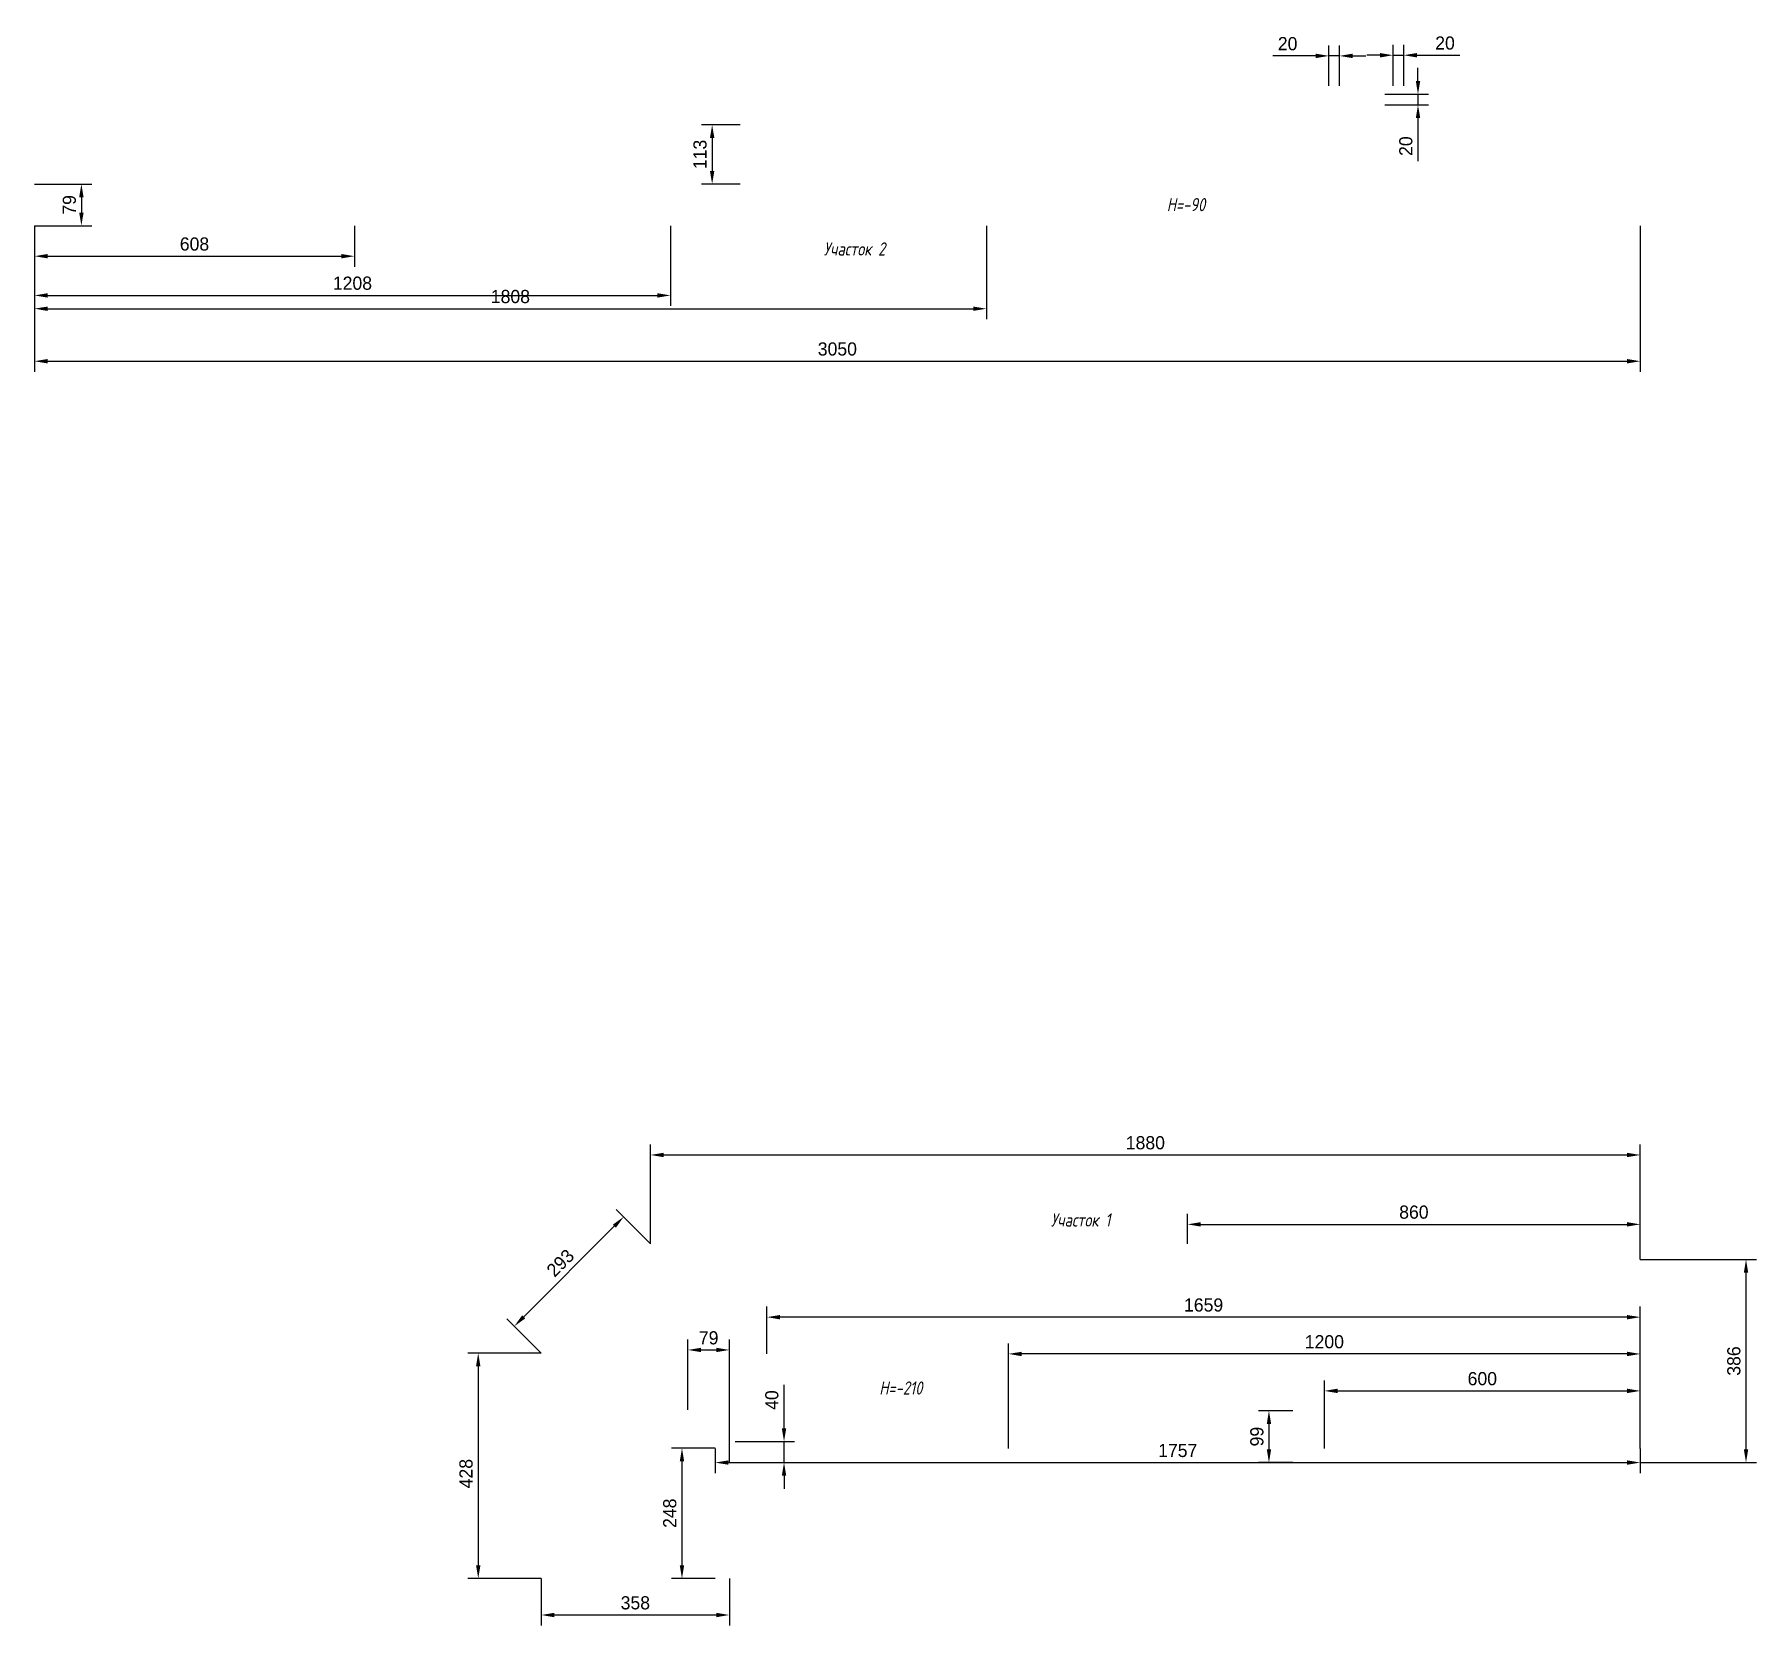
# Model space of a CAD drawing. Header units: millimetres. Extents: x -111711 to 69411, y -94094 to -63139.
# Drawn here: x -8062 to -4791, y -80675 to -77654 of the extents above; entities that cross this region are included whole.
import ezdxf
from ezdxf.enums import TextEntityAlignment as Align

# ---------------------------------------------------------------- set-up
doc = ezdxf.new("R2010")
doc.units = ezdxf.units.MM
doc.header["$PDMODE"] = 34
doc.header["$PDSIZE"] = 50
doc.layers.add('101 Каркас размеры', color=7, linetype='Continuous')
doc.styles.get("Standard").update_dxf_attribs({"font": 'Ubuntu-R.ttf'})
doc.styles.add('ГОСТ-ISOCPEUR', font='isocpeui.ttf', dxfattribs={"width": 0.8})
doc.dimstyles.new('ISO-25', dxfattribs={"dimtxt": 2.5, "dimasz": 2.5, "dimexe": 1.25, "dimexo": 0.625, "dimtad": 1, "dimtxsty": 'Standard', "dimcen": 2.5, "dimadec": 0, "dimazin": 0, "dimtfac": 1, "dimtmove": 0, "dimatfit": 3, "dimfxl": 1, "dimarcsym": 0})

msp = doc.modelspace()

# ---------------------------------------------------------------- texts
at = {"layer": '101 Каркас размеры', "style": 'ГОСТ-ISOCPEUR', "width": 0.8}
for s, p in [('H=-90', (-5874.8, -77976.8, 382)), ('Участок 2', (-6504.5, -78060.9)), ('Участок 1', (-6074.9, -79904.6)), ('H=-210', (-6416.4, -80223.7))]:
    msp.add_text(s, height=25, dxfattribs=at).set_placement(p, align=Align.MIDDLE)

# ---------------------------------------------------------------- blocks, each defined once
blk = doc.blocks.new('*D1305')
at = {"layer": '101 Каркас размеры', "color": 0, "lineweight": -2}
for p, q in [((-8062.1, -78016.8), (-8062.1, -78294.1)), ((-5012.1, -78016.8), (-5012.1, -78294.1)), ((-8037.1, -78274.1), (-5037.1, -78274.1))]:
    blk.add_line(p, q, dxfattribs=at)
at = {"layer": '101 Каркас размеры', "color": 0}
for points in [[(-8037.1, -78269.9), (-8037.1, -78278.3), (-8062.1, -78274.1)], [(-5037.1, -78278.3), (-5037.1, -78269.9), (-5012.1, -78274.1)]]:
    blk.add_solid(points, dxfattribs=at)
at = {"layer": 'Defpoints', "color": 0}
for p in [(-8062.1, -78016.8), (-5012.1, -78016.8), (-5012.1, -78274.1)]:
    blk.add_point(p, dxfattribs=at)
at = {"layer": '101 Каркас размеры', "color": 0, "insert": (-6537.1, -78251), "char_height": 25, "attachment_point": 5}
blk.add_mtext('3050', dxfattribs=at)
blk = doc.blocks.new('*D1306')
at = {"layer": '101 Каркас размеры', "color": 0, "lineweight": -2}
for p, q in [((-6721.5, -77825.3), (-6794.9, -77825.3)), ((-6774.9, -77850.3), (-6774.9, -77912.8)), ((-6721.5, -77937.8), (-6794.9, -77937.8))]:
    blk.add_line(p, q, dxfattribs=at)
at = {"layer": '101 Каркас размеры', "color": 0}
for points in [[(-6770.7, -77850.3), (-6779.1, -77850.3), (-6774.9, -77825.3)], [(-6779.1, -77912.8), (-6770.7, -77912.8), (-6774.9, -77937.8)]]:
    blk.add_solid(points, dxfattribs=at)
at = {"layer": 'Defpoints', "color": 0}
for p in [(-6721.5, -77825.3), (-6774.9, -77937.8), (-6721.5, -77937.8)]:
    blk.add_point(p, dxfattribs=at)
at = {"layer": '101 Каркас размеры', "color": 0, "insert": (-6797.9, -77881.5), "char_height": 25, "attachment_point": 5, "rotation": 90}
blk.add_mtext('113', dxfattribs=at)
blk = doc.blocks.new('*D1307')
at = {"layer": '101 Каркас размеры', "color": 0, "lineweight": -2}
for p, q in [((-8062.1, -77937.8), (-7952.9, -77937.8)), ((-7972.9, -77962.8), (-7972.9, -77991.8)), ((-8062.1, -78016.8), (-7952.9, -78016.8))]:
    blk.add_line(p, q, dxfattribs=at)
at = {"layer": '101 Каркас размеры', "color": 0}
for points in [[(-7968.7, -77962.8), (-7977.1, -77962.8), (-7972.9, -77937.8)], [(-7977.1, -77991.8), (-7968.7, -77991.8), (-7972.9, -78016.8)]]:
    blk.add_solid(points, dxfattribs=at)
at = {"layer": 'Defpoints', "color": 0}
for p in [(-8062.1, -77937.8), (-8062.1, -78016.8), (-7972.9, -78016.8)]:
    blk.add_point(p, dxfattribs=at)
at = {"layer": '101 Каркас размеры', "color": 0, "insert": (-7995.7, -77977.3), "char_height": 25, "attachment_point": 5, "rotation": 90}
blk.add_mtext('79', dxfattribs=at)
blk = doc.blocks.new('*D1308')
at = {"layer": '101 Каркас размеры', "color": 0, "lineweight": -2}
for p, q in [((-8062.1, -78016.8), (-8062.1, -78094.7)), ((-7454.1, -78016.8), (-7454.1, -78094.7)), ((-8037.1, -78074.7), (-7479.1, -78074.7))]:
    blk.add_line(p, q, dxfattribs=at)
at = {"layer": '101 Каркас размеры', "color": 0}
for points in [[(-8037.1, -78070.6), (-8037.1, -78078.9), (-8062.1, -78074.7)], [(-7479.1, -78078.9), (-7479.1, -78070.6), (-7454.1, -78074.7)]]:
    blk.add_solid(points, dxfattribs=at)
at = {"layer": 'Defpoints', "color": 0}
for p in [(-8062.1, -78016.8), (-7454.1, -78016.8), (-7454.1, -78074.7)]:
    blk.add_point(p, dxfattribs=at)
at = {"layer": '101 Каркас размеры', "color": 0, "insert": (-7758.1, -78051.7), "char_height": 25, "attachment_point": 5}
blk.add_mtext('608', dxfattribs=at)
blk = doc.blocks.new('*D1309')
at = {"layer": '101 Каркас размеры', "color": 0, "lineweight": -2}
for p, q in [((-8062.1, -78016.8), (-8062.1, -78169.2)), ((-6854.1, -78016.8), (-6854.1, -78169.2)), ((-8037.1, -78149.2), (-6879.1, -78149.2))]:
    blk.add_line(p, q, dxfattribs=at)
at = {"layer": '101 Каркас размеры', "color": 0}
for points in [[(-8037.1, -78145), (-8037.1, -78153.3), (-8062.1, -78149.2)], [(-6879.1, -78153.3), (-6879.1, -78145), (-6854.1, -78149.2)]]:
    blk.add_solid(points, dxfattribs=at)
at = {"layer": 'Defpoints', "color": 0}
for p in [(-8062.1, -78016.8), (-6854.1, -78016.8), (-6854.1, -78149.2)]:
    blk.add_point(p, dxfattribs=at)
at = {"layer": '101 Каркас размеры', "color": 0, "insert": (-7458.1, -78126.1), "char_height": 25, "attachment_point": 5}
blk.add_mtext('1208', dxfattribs=at)
blk = doc.blocks.new('*D1310')
at = {"layer": '101 Каркас размеры', "color": 0, "lineweight": -2}
for p, q in [((-8062.1, -78016.8), (-8062.1, -78194.4)), ((-6254.1, -78016.8), (-6254.1, -78194.4)), ((-8037.1, -78174.4), (-6279.1, -78174.4))]:
    blk.add_line(p, q, dxfattribs=at)
at = {"layer": '101 Каркас размеры', "color": 0}
for points in [[(-8037.1, -78170.3), (-8037.1, -78178.6), (-8062.1, -78174.4)], [(-6279.1, -78178.6), (-6279.1, -78170.3), (-6254.1, -78174.4)]]:
    blk.add_solid(points, dxfattribs=at)
at = {"layer": 'Defpoints', "color": 0}
for p in [(-8062.1, -78016.8), (-6254.1, -78016.8), (-6254.1, -78174.4)]:
    blk.add_point(p, dxfattribs=at)
at = {"layer": '101 Каркас размеры', "color": 0, "insert": (-7158.1, -78151.4), "char_height": 25, "attachment_point": 5}
blk.add_mtext('1808', dxfattribs=at)
blk = doc.blocks.new('*D1311')
at = {"layer": '101 Каркас размеры', "color": 0, "lineweight": -2}
for p, q in [((-6892.1, -79949.8), (-6892.1, -79761.2)), ((-5012.1, -79979.8), (-5012.1, -79761.2)), ((-6867.1, -79781.2), (-5037.1, -79781.2))]:
    blk.add_line(p, q, dxfattribs=at)
at = {"layer": '101 Каркас размеры', "color": 0}
for points in [[(-6867.1, -79777.1), (-6867.1, -79785.4), (-6892.1, -79781.2)], [(-5037.1, -79785.4), (-5037.1, -79777.1), (-5012.1, -79781.2)]]:
    blk.add_solid(points, dxfattribs=at)
at = {"layer": 'Defpoints', "color": 0}
for p in [(-5012.1, -79781.2), (-6892.1, -79949.8), (-5012.1, -79979.8)]:
    blk.add_point(p, dxfattribs=at)
at = {"layer": '101 Каркас размеры', "color": 0, "insert": (-5952.1, -79758.2), "char_height": 25, "attachment_point": 5}
blk.add_mtext('1880', dxfattribs=at)
blk = doc.blocks.new('*D1312')
at = {"layer": '101 Каркас размеры', "color": 0, "lineweight": -2}
for p, q in [((-6892.1, -79949.8), (-6957.2, -79884.7)), ((-7132.8, -80088.7), (-6960.7, -79916.5)), ((-7099.6, -80157.3), (-7164.7, -80092.2))]:
    blk.add_line(p, q, dxfattribs=at)
at = {"layer": '101 Каркас размеры', "color": 0}
for points in [[(-6957.7, -79919.5), (-6963.6, -79913.6), (-6943, -79898.8)], [(-7135.8, -80085.7), (-7129.9, -80091.6), (-7150.5, -80106.3)]]:
    blk.add_solid(points, dxfattribs=at)
at = {"layer": 'Defpoints', "color": 0}
for p in [(-6943, -79898.8), (-6892.1, -79949.8), (-7099.6, -80157.3)]:
    blk.add_point(p, dxfattribs=at)
at = {"layer": '101 Каркас размеры', "color": 0, "insert": (-7063.1, -79986.3), "char_height": 25, "attachment_point": 5, "rotation": 45}
blk.add_mtext('293', dxfattribs=at)
blk = doc.blocks.new('*D1313')
at = {"layer": '101 Каркас размеры', "color": 0, "lineweight": -2}
for p, q in [((-7099.6, -80157.3), (-7239.2, -80157.3)), ((-7219.2, -80182.3), (-7219.2, -80560.3)), ((-7099.6, -80585.3), (-7239.2, -80585.3))]:
    blk.add_line(p, q, dxfattribs=at)
at = {"layer": '101 Каркас размеры', "color": 0}
for points in [[(-7215, -80182.3), (-7223.4, -80182.3), (-7219.2, -80157.3)], [(-7223.4, -80560.3), (-7215, -80560.3), (-7219.2, -80585.3)]]:
    blk.add_solid(points, dxfattribs=at)
at = {"layer": 'Defpoints', "color": 0}
for p in [(-7099.6, -80157.3), (-7219.2, -80585.3), (-7099.6, -80585.3)]:
    blk.add_point(p, dxfattribs=at)
at = {"layer": '101 Каркас размеры', "color": 0, "insert": (-7242.3, -80386.3), "char_height": 25, "attachment_point": 5, "rotation": 90}
blk.add_mtext('428', dxfattribs=at)
blk = doc.blocks.new('*D1314')
at = {"layer": '101 Каркас размеры', "color": 0, "lineweight": -2}
for p, q in [((-6769.1, -80338.3), (-6769.1, -80385.3)), ((-5012.1, -80338.3), (-5012.1, -80385.3)), ((-6744.1, -80365.3), (-5037.1, -80365.3))]:
    blk.add_line(p, q, dxfattribs=at)
at = {"layer": '101 Каркас размеры', "color": 0}
for points in [[(-6744.1, -80361.1), (-6744.1, -80369.4), (-6769.1, -80365.3)], [(-5037.1, -80369.4), (-5037.1, -80361.1), (-5012.1, -80365.3)]]:
    blk.add_solid(points, dxfattribs=at)
at = {"layer": 'Defpoints', "color": 0}
for p in [(-6769.1, -80338.3), (-5012.1, -80338.3), (-5012.1, -80365.3)]:
    blk.add_point(p, dxfattribs=at)
at = {"layer": '101 Каркас размеры', "color": 0, "insert": (-5890.6, -80342.5), "char_height": 25, "attachment_point": 5}
blk.add_mtext('1757', dxfattribs=at)
blk = doc.blocks.new('*D1315')
at = {"layer": '101 Каркас размеры', "color": 0, "lineweight": -2}
for p, q in [((-6769.1, -80337.7), (-6852.2, -80337.7)), ((-6832.2, -80362.7), (-6832.2, -80560.3)), ((-6769.1, -80585.3), (-6852.2, -80585.3))]:
    blk.add_line(p, q, dxfattribs=at)
at = {"layer": '101 Каркас размеры', "color": 0}
for points in [[(-6828.1, -80362.7), (-6836.4, -80362.7), (-6832.2, -80337.7)], [(-6836.4, -80560.3), (-6828.1, -80560.3), (-6832.2, -80585.3)]]:
    blk.add_solid(points, dxfattribs=at)
at = {"layer": 'Defpoints', "color": 0}
for p in [(-6769.1, -80337.7), (-6832.2, -80585.3), (-6769.1, -80585.3)]:
    blk.add_point(p, dxfattribs=at)
at = {"layer": '101 Каркас размеры', "color": 0, "insert": (-6855.3, -80461.5), "char_height": 25, "attachment_point": 5, "rotation": 90}
blk.add_mtext('248', dxfattribs=at)
blk = doc.blocks.new('*D1316')
at = {"layer": '101 Каркас размеры', "color": 0, "lineweight": -2}
for p, q in [((-5612.1, -80338.3), (-5612.1, -80209.2)), ((-5587.1, -80229.2), (-5037.1, -80229.2)), ((-5012.1, -80338.3), (-5012.1, -80209.2))]:
    blk.add_line(p, q, dxfattribs=at)
at = {"layer": '101 Каркас размеры', "color": 0}
for points in [[(-5587.1, -80225), (-5587.1, -80233.4), (-5612.1, -80229.2)], [(-5037.1, -80233.4), (-5037.1, -80225), (-5012.1, -80229.2)]]:
    blk.add_solid(points, dxfattribs=at)
at = {"layer": 'Defpoints', "color": 0}
for p in [(-5012.1, -80229.2), (-5612.1, -80338.3), (-5012.1, -80338.3)]:
    blk.add_point(p, dxfattribs=at)
at = {"layer": '101 Каркас размеры', "color": 0, "insert": (-5312.1, -80206.1), "char_height": 25, "attachment_point": 5}
blk.add_mtext('600', dxfattribs=at)
blk = doc.blocks.new('*D1317')
at = {"layer": '101 Каркас размеры', "color": 0, "lineweight": -2}
for p, q in [((-6212.1, -80338.3), (-6212.1, -80139)), ((-5037.1, -80159), (-6187.1, -80159)), ((-5012.1, -80338.3), (-5012.1, -80139))]:
    blk.add_line(p, q, dxfattribs=at)
at = {"layer": '101 Каркас размеры', "color": 0}
for points in [[(-6187.1, -80154.9), (-6187.1, -80163.2), (-6212.1, -80159)], [(-5037.1, -80163.2), (-5037.1, -80154.9), (-5012.1, -80159)]]:
    blk.add_solid(points, dxfattribs=at)
at = {"layer": 'Defpoints', "color": 0}
for p in [(-6212.1, -80159), (-6212.1, -80338.3), (-5012.1, -80338.3)]:
    blk.add_point(p, dxfattribs=at)
at = {"layer": '101 Каркас размеры', "color": 0, "insert": (-5612.1, -80136), "char_height": 25, "attachment_point": 5}
blk.add_mtext('1200', dxfattribs=at)
blk = doc.blocks.new('*D1318')
at = {"layer": '101 Каркас размеры', "color": 0, "lineweight": -2}
for p, q in [((-6670.9, -80159), (-6670.9, -80069.2)), ((-5012.1, -80338.3), (-5012.1, -80069.2)), ((-5037.1, -80089.2), (-6645.9, -80089.2))]:
    blk.add_line(p, q, dxfattribs=at)
at = {"layer": '101 Каркас размеры', "color": 0}
for points in [[(-6645.9, -80085.1), (-6645.9, -80093.4), (-6670.9, -80089.2)], [(-5037.1, -80093.4), (-5037.1, -80085.1), (-5012.1, -80089.2)]]:
    blk.add_solid(points, dxfattribs=at)
at = {"layer": 'Defpoints', "color": 0}
for p in [(-6670.9, -80089.2), (-6670.9, -80159), (-5012.1, -80338.3)]:
    blk.add_point(p, dxfattribs=at)
at = {"layer": '101 Каркас размеры', "color": 0, "insert": (-5841.5, -80066.2), "char_height": 25, "attachment_point": 5}
blk.add_mtext('1659', dxfattribs=at)
blk = doc.blocks.new('*D1319')
at = {"layer": '101 Каркас размеры', "color": 0, "lineweight": -2}
for p, q in [((-6638.4, -80300.3), (-6638.4, -80217.8)), ((-6730.9, -80325.3), (-6618.4, -80325.3)), ((-6638.4, -80365.3), (-6638.4, -80325.3)), ((-6742.1, -80365.3), (-6618.4, -80365.3)), ((-6638.4, -80390.3), (-6638.4, -80415.3))]:
    blk.add_line(p, q, dxfattribs=at)
at = {"layer": '101 Каркас размеры', "color": 0}
for points in [[(-6642.6, -80300.3), (-6634.2, -80300.3), (-6638.4, -80325.3)], [(-6634.2, -80390.3), (-6642.6, -80390.3), (-6638.4, -80365.3)]]:
    blk.add_solid(points, dxfattribs=at)
at = {"layer": 'Defpoints', "color": 0}
for p in [(-6730.9, -80325.3), (-6638.4, -80325.3), (-6742.1, -80365.3)]:
    blk.add_point(p, dxfattribs=at)
at = {"layer": '101 Каркас размеры', "color": 0, "insert": (-6661.5, -80246.6), "char_height": 25, "attachment_point": 5, "rotation": 90}
blk.add_mtext('40', dxfattribs=at)
blk = doc.blocks.new('*D1320')
at = {"layer": '101 Каркас размеры', "color": 0, "lineweight": -2}
for p, q in [((-5012.1, -79979.8), (-4791.3, -79979.8)), ((-4811.3, -80340.3), (-4811.3, -80004.8)), ((-5012.1, -80365.3), (-4791.3, -80365.3))]:
    blk.add_line(p, q, dxfattribs=at)
at = {"layer": '101 Каркас размеры', "color": 0}
for points in [[(-4807.1, -80004.8), (-4815.4, -80004.8), (-4811.3, -79979.8)], [(-4815.4, -80340.3), (-4807.1, -80340.3), (-4811.3, -80365.3)]]:
    blk.add_solid(points, dxfattribs=at)
at = {"layer": 'Defpoints', "color": 0}
for p in [(-5012.1, -79979.8), (-4811.3, -79979.8), (-5012.1, -80365.3)]:
    blk.add_point(p, dxfattribs=at)
at = {"layer": '101 Каркас размеры', "color": 0, "insert": (-4834.3, -80172.5), "char_height": 25, "attachment_point": 5, "rotation": 90}
blk.add_mtext('386', dxfattribs=at)
blk = doc.blocks.new('*D1321')
at = {"layer": '101 Каркас размеры', "color": 0, "lineweight": -2}
for p, q in [((-7099.6, -80585.3), (-7099.6, -80674.7)), ((-6742.1, -80585.3), (-6742.1, -80674.7)), ((-7074.6, -80654.7), (-6767.1, -80654.7))]:
    blk.add_line(p, q, dxfattribs=at)
at = {"layer": '101 Каркас размеры', "color": 0}
for points in [[(-7074.6, -80650.6), (-7074.6, -80658.9), (-7099.6, -80654.7)], [(-6767.1, -80658.9), (-6767.1, -80650.6), (-6742.1, -80654.7)]]:
    blk.add_solid(points, dxfattribs=at)
at = {"layer": 'Defpoints', "color": 0}
for p in [(-7099.6, -80585.3), (-6742.1, -80585.3), (-6742.1, -80654.7)]:
    blk.add_point(p, dxfattribs=at)
at = {"layer": '101 Каркас размеры', "color": 0, "insert": (-6920.8, -80631.7), "char_height": 25, "attachment_point": 5}
blk.add_mtext('358', dxfattribs=at)
blk = doc.blocks.new('*D1337')
at = {"layer": '101 Каркас размеры', "color": 0, "lineweight": -2}
for p, q in [((-6820.9, -80265.3), (-6820.9, -80131.4)), ((-6742.1, -80365.3), (-6742.1, -80131.4)), ((-6795.9, -80151.4), (-6767.1, -80151.4))]:
    blk.add_line(p, q, dxfattribs=at)
at = {"layer": '101 Каркас размеры', "color": 0}
for points in [[(-6795.9, -80147.3), (-6795.9, -80155.6), (-6820.9, -80151.4)], [(-6767.1, -80155.6), (-6767.1, -80147.3), (-6742.1, -80151.4)]]:
    blk.add_solid(points, dxfattribs=at)
at = {"layer": 'Defpoints', "color": 0}
for p in [(-6742.1, -80151.4), (-6820.9, -80265.3), (-6742.1, -80365.3)]:
    blk.add_point(p, dxfattribs=at)
at = {"layer": '101 Каркас размеры', "color": 0, "insert": (-6781.5, -80128.6), "char_height": 25, "attachment_point": 5}
blk.add_mtext('79', dxfattribs=at)
blk = doc.blocks.new('*D1338')
at = {"layer": '101 Каркас размеры', "color": 0, "lineweight": -2}
for p, q in [((-5872.1, -79949.8), (-5872.1, -79893)), ((-5012.1, -79979.8), (-5012.1, -79893)), ((-5847.1, -79913), (-5037.1, -79913))]:
    blk.add_line(p, q, dxfattribs=at)
at = {"layer": '101 Каркас размеры', "color": 0}
for points in [[(-5847.1, -79908.8), (-5847.1, -79917.1), (-5872.1, -79913)], [(-5037.1, -79917.1), (-5037.1, -79908.8), (-5012.1, -79913)]]:
    blk.add_solid(points, dxfattribs=at)
at = {"layer": 'Defpoints', "color": 0}
for p in [(-5012.1, -79913), (-5872.1, -79949.8), (-5012.1, -79979.8)]:
    blk.add_point(p, dxfattribs=at)
at = {"layer": '101 Каркас размеры', "color": 0, "insert": (-5442.1, -79889.9), "char_height": 25, "attachment_point": 5}
blk.add_mtext('860', dxfattribs=at)
blk = doc.blocks.new('*D1339')
at = {"layer": '101 Каркас размеры', "color": 0, "lineweight": -2}
for p, q in [((-5672.1, -80266.8), (-5737.4, -80266.8)), ((-5717.4, -80291.8), (-5717.4, -80340.3)), ((-5672.1, -80365.3), (-5737.4, -80365.3))]:
    blk.add_line(p, q, dxfattribs=at)
at = {"layer": '101 Каркас размеры', "color": 0}
for points in [[(-5713.2, -80291.8), (-5721.5, -80291.8), (-5717.4, -80266.8)], [(-5721.5, -80340.3), (-5713.2, -80340.3), (-5717.4, -80365.3)]]:
    blk.add_solid(points, dxfattribs=at)
at = {"layer": 'Defpoints', "color": 0}
for p in [(-5672.1, -80266.8), (-5717.4, -80365.3), (-5672.1, -80365.3)]:
    blk.add_point(p, dxfattribs=at)
at = {"layer": '101 Каркас размеры', "color": 0, "insert": (-5740.2, -80316), "char_height": 25, "attachment_point": 5, "rotation": 90}
blk.add_mtext('99', dxfattribs=at)
blk = doc.blocks.new('*D1340')
at = {"layer": '101 Каркас размеры', "color": 0, "lineweight": -2}
for p, q in [((-5603.5, -77751.3), (-5603.5, -77674.4)), ((-5583.5, -77751.3), (-5583.5, -77674.4)), ((-5628.5, -77694.4), (-5710.3, -77694.4)), ((-5583.5, -77694.4), (-5603.5, -77694.4)), ((-5558.5, -77694.4), (-5533.5, -77694.4))]:
    blk.add_line(p, q, dxfattribs=at)
at = {"layer": '101 Каркас размеры', "color": 0}
for points in [[(-5628.5, -77698.6), (-5628.5, -77690.2), (-5603.5, -77694.4)], [(-5558.5, -77690.2), (-5558.5, -77698.6), (-5583.5, -77694.4)]]:
    blk.add_solid(points, dxfattribs=at)
at = {"layer": 'Defpoints', "color": 0}
for p in [(-5603.5, -77694.4), (-5603.5, -77751.3), (-5583.5, -77751.3)]:
    blk.add_point(p, dxfattribs=at)
at = {"layer": '101 Каркас размеры', "color": 0, "insert": (-5681.9, -77671.3), "char_height": 25, "attachment_point": 5}
blk.add_mtext('20', dxfattribs=at)
blk = doc.blocks.new('*D1341')
at = {"layer": '101 Каркас размеры', "color": 0, "lineweight": -2}
for p, q in [((-5481.5, -77751.3), (-5481.5, -77673.1)), ((-5461.5, -77751.3), (-5461.5, -77673.1)), ((-5506.5, -77693.1), (-5531.5, -77693.1)), ((-5481.5, -77693.1), (-5461.5, -77693.1)), ((-5436.5, -77693.1), (-5354.6, -77693.1))]:
    blk.add_line(p, q, dxfattribs=at)
at = {"layer": '101 Каркас размеры', "color": 0}
for points in [[(-5506.5, -77697.3), (-5506.5, -77689), (-5481.5, -77693.1)], [(-5436.5, -77689), (-5436.5, -77697.3), (-5461.5, -77693.1)]]:
    blk.add_solid(points, dxfattribs=at)
at = {"layer": 'Defpoints', "color": 0}
for p in [(-5461.5, -77693.1), (-5481.5, -77751.3), (-5461.5, -77751.3)]:
    blk.add_point(p, dxfattribs=at)
at = {"layer": '101 Каркас размеры', "color": 0, "insert": (-5383, -77670.1), "char_height": 25, "attachment_point": 5}
blk.add_mtext('20', dxfattribs=at)
blk = doc.blocks.new('*D1342')
at = {"layer": '101 Каркас размеры', "color": 0, "lineweight": -2}
for p, q in [((-5434.3, -77742.3), (-5434.3, -77717.3)), ((-5497.5, -77767.3), (-5414.3, -77767.3)), ((-5434.3, -77767.3), (-5434.3, -77787.3)), ((-5497.5, -77787.3), (-5414.3, -77787.3)), ((-5434.3, -77812.3), (-5434.3, -77894.1))]:
    blk.add_line(p, q, dxfattribs=at)
at = {"layer": '101 Каркас размеры', "color": 0}
for points in [[(-5438.4, -77742.3), (-5430.1, -77742.3), (-5434.3, -77767.3)], [(-5430.1, -77812.3), (-5438.4, -77812.3), (-5434.3, -77787.3)]]:
    blk.add_solid(points, dxfattribs=at)
at = {"layer": 'Defpoints', "color": 0}
for p in [(-5497.5, -77767.3), (-5497.5, -77787.3), (-5434.3, -77787.3)]:
    blk.add_point(p, dxfattribs=at)
at = {"layer": '101 Каркас размеры', "color": 0, "insert": (-5457.3, -77865.7), "char_height": 25, "attachment_point": 5, "rotation": 90}
blk.add_mtext('20', dxfattribs=at)

# ---------------------------------------------------------------- dimensions: what is measured, and where the dimension line sits
at = {"layer": '101 Каркас размеры'}
for base, p1, p2, picture, middle in [((-5603.5, -77694.4), (-5583.5, -77751.3), (-5603.5, -77751.3), '*D1340', (-5681.9, -77671.3)), ((-5461.5, -77693.1), (-5481.5, -77751.3), (-5461.5, -77751.3), '*D1341', (-5383, -77670.1)), ((-6742.1, -80151.4), (-6820.9, -80265.3), (-6742.1, -80365.3), '*D1337', (-6781.5, -80128.6)), ((-6212.1, -80159), (-5012.1, -80338.3), (-6212.1, -80338.3), '*D1317', (-5612.1, -80136)), ((-6742.0868506, -80654.7278014), (-7099.5868506, -80585.2777924), (-6742.0868506, -80585.2777924), '*D1321', (-6920.8368506, -80631.6686383))]:
    dim = msp.add_linear_dim(base=base, p1=p1, p2=p2, dimstyle='ISO-25', override={"dimtxt": 25, "dimasz": 25, "dimexe": 20, "dimexo": 0, "dimgap": 10, "dimdec": 0}, dxfattribs=at)
    dim.commit()
    dim.dimension.update_dxf_attribs({"geometry": picture, "text_midpoint": middle})
for base, p1, p2, picture, middle in [((-5434.3, -77787.3), (-5497.5, -77767.3), (-5497.5, -77787.3), '*D1342', (-5457.3, -77865.7)), ((-6774.8902843, -77937.7777924), (-6721.4618506, -77825.2777924), (-6721.4618506, -77937.7777924), '*D1306', (-6797.9494474, -77881.5277924)), ((-7972.9, -78016.8), (-8062.1, -77937.8), (-8062.1, -78016.8), '*D1307', (-7995.7, -77977.3)), ((-4811.2654282, -79979.7777924), (-5012.0868506, -80365.2777924), (-5012.0868506, -79979.7777924), '*D1320', (-4834.3245912, -80172.5277924)), ((-6638.4, -80325.3), (-6742.1, -80365.3), (-6730.9, -80325.3), '*D1319', (-6661.5, -80246.6)), ((-5717.3832063, -80365.2777924), (-5672.0868506, -80266.7777924), (-5672.0868506, -80365.2777924), '*D1339', (-5740.2078816, -80316.0277924))]:
    dim = msp.add_linear_dim(base=base, p1=p1, p2=p2, angle=90, dimstyle='ISO-25', override={"dimtxt": 25, "dimasz": 25, "dimexe": 20, "dimexo": 0, "dimgap": 10, "dimdec": 0}, dxfattribs=at)
    dim.commit()
    dim.dimension.update_dxf_attribs({"geometry": picture, "text_midpoint": middle})
at = {"layer": '101 Каркас размеры', "color": 5}
for base, p1, p2, picture, middle in [((-5012.1, -78274.1), (-8062.1, -78016.8), (-5012.1, -78016.8), '*D1305', (-6537.1, -78274.1)), ((-5012.1, -79781.2), (-6892.1, -79949.8), (-5012.1, -79979.8), '*D1311', (-5952.1, -79781.2)), ((-5012.1, -80365.3, 127.9), (-6769.1, -80338.3), (-5012.1, -80338.3), '*D1314', (-5890.6, -80365.3, 127.9))]:
    dim = msp.add_linear_dim(base=base, p1=p1, p2=p2, dimstyle='ISO-25', override={"dimtxt": 25, "dimasz": 25, "dimexe": 20, "dimexo": 0, "dimgap": 10, "dimdec": 0}, dxfattribs=at)
    dim.commit()
    dim.dimension.update_dxf_attribs({"geometry": picture, "text_midpoint": middle, "dimtype": 160})
at = {"layer": '101 Каркас размеры'}
for base, p1, p2, picture, middle in [((-7454.1, -78074.7), (-8062.1, -78016.8), (-7454.1, -78016.8), '*D1308', (-7758.1, -78074.7)), ((-6854.1, -78149.2), (-8062.1, -78016.8), (-6854.1, -78016.8), '*D1309', (-7458.1, -78149.2)), ((-6254.1, -78174.4, 134.6), (-8062.1, -78016.8), (-6254.1, -78016.8), '*D1310', (-7158.1, -78174.4, 134.6)), ((-5012.1, -79913, -233.8), (-5872.1, -79949.8), (-5012.1, -79979.8), '*D1338', (-5442.1, -79913, -233.8)), ((-6670.9, -80089.2), (-5012.1, -80338.3), (-6670.9, -80159), '*D1318', (-5841.5, -80089.2)), ((-5012.1, -80229.2), (-5612.1, -80338.3), (-5012.1, -80338.3), '*D1316', (-5312.1, -80229.2))]:
    dim = msp.add_linear_dim(base=base, p1=p1, p2=p2, dimstyle='ISO-25', override={"dimtxt": 25, "dimasz": 25, "dimexe": 20, "dimexo": 0, "dimgap": 10, "dimdec": 0}, dxfattribs=at)
    dim.commit()
    dim.dimension.update_dxf_attribs({"geometry": picture, "text_midpoint": middle, "dimtype": 160})
at = {"layer": '101 Каркас размеры', "color": 5}
dim = msp.add_aligned_dim(p1=(-7099.6, -80157.3), p2=(-6892.1, -79949.8), distance=72, dimstyle='ISO-25', override={"dimtxt": 25, "dimasz": 25, "dimexe": 20, "dimexo": 0, "dimgap": 10, "dimdec": 0}, dxfattribs=at)
dim.commit()
dim.dimension.update_dxf_attribs({"geometry": '*D1312', "text_midpoint": (-7063.1, -79986.3)})
for base, p1, p2, picture, middle in [((-7219.2, -80585.3), (-7099.6, -80157.3), (-7099.6, -80585.3), '*D1313', (-7219.2, -80386.3)), ((-6832.2, -80585.3), (-6769.1, -80337.7), (-6769.1, -80585.3), '*D1315', (-6832.2, -80461.5))]:
    dim = msp.add_linear_dim(base=base, p1=p1, p2=p2, angle=90, dimstyle='ISO-25', override={"dimtxt": 25, "dimasz": 25, "dimexe": 20, "dimexo": 0, "dimgap": 10, "dimdec": 0}, dxfattribs=at)
    dim.commit()
    dim.dimension.update_dxf_attribs({"geometry": picture, "text_midpoint": middle, "dimtype": 160})

doc.saveas('drawing.dxf')
